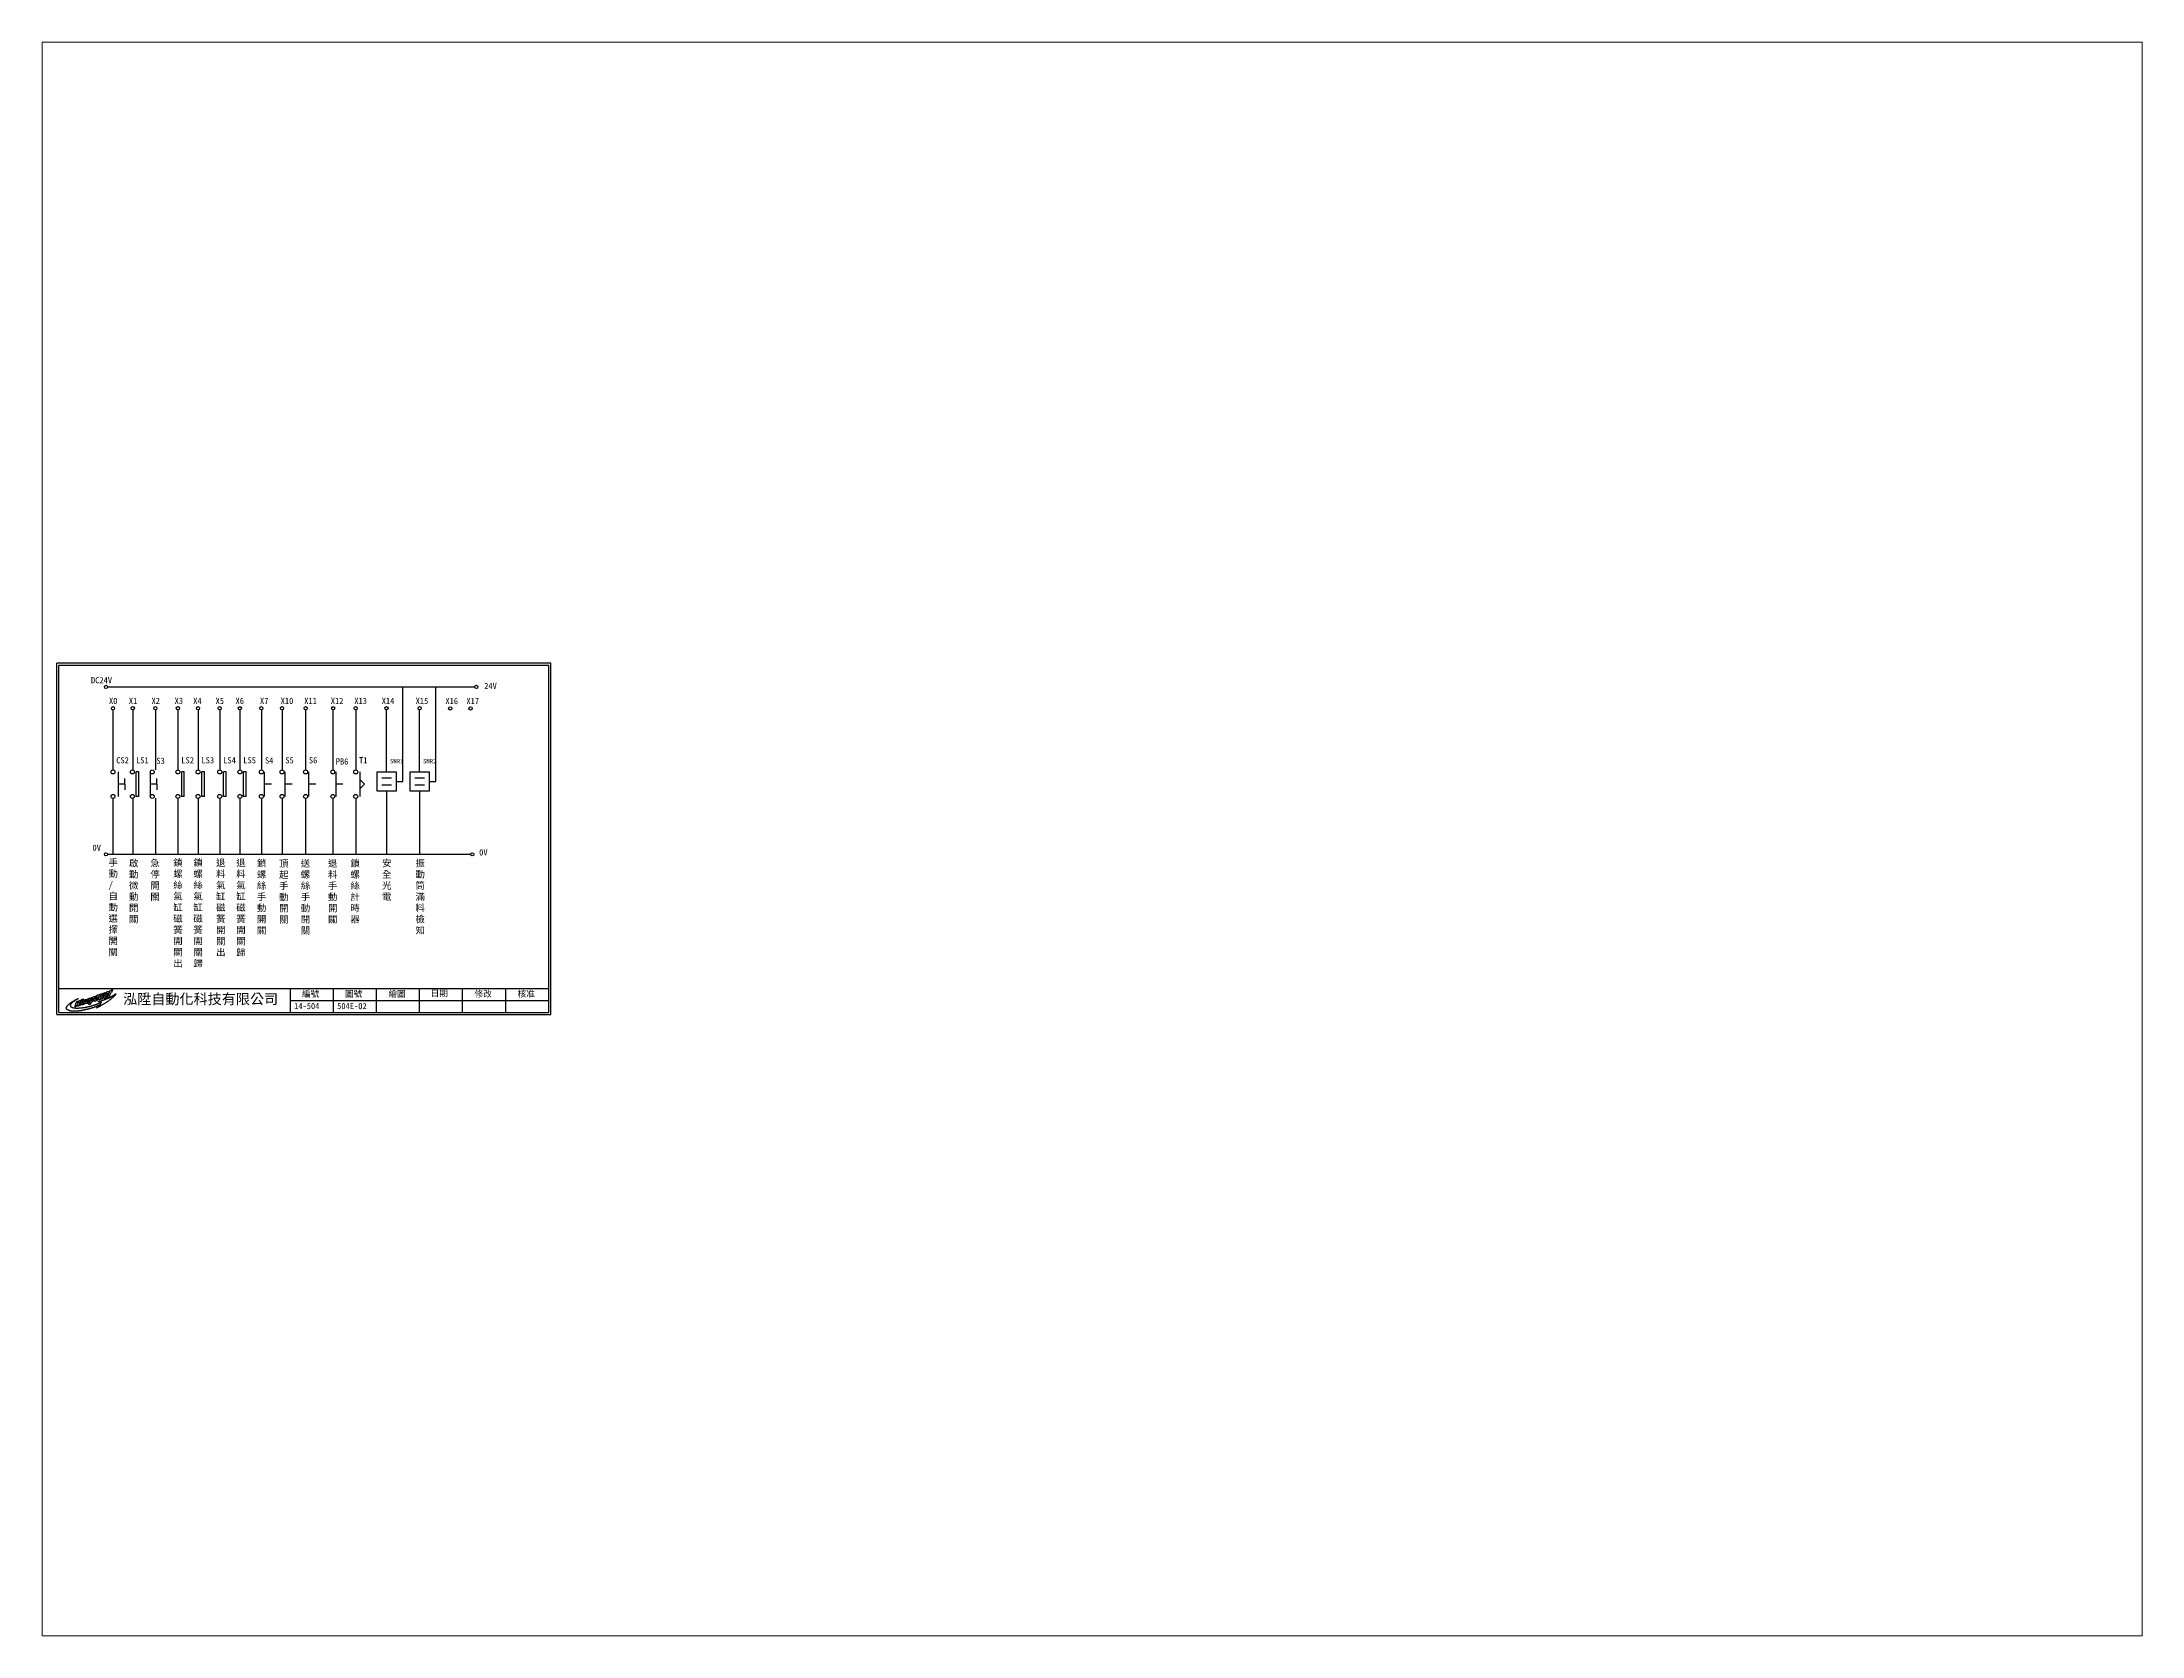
# Paper-space layout '配置1' of a CAD drawing. Extents: x 26 to 231, y 20 to 176.
# The model-space entities are those that its viewports show. They can reach past a viewport. Long polylines and large blocks are cut down to what shows.
import ezdxf

# ---------------------------------------------------------------- set-up
doc = ezdxf.new("R2010")
doc.units = 0
doc.layers.get('0').update_dxf_attribs({"linetype": 'CONTINUOUS'})
for name, color, linetype in [('圖框層', 7, 'CONTINUOUS'), ('標尺寸層', 3, 'CONTINUOUS'), ('輪廓線層', 7, 'CONTINUOUS')]:
    doc.layers.add(name, color=color, linetype=linetype)
doc.styles.add('CNS', font='romanc.shx', dxfattribs={"bigfont": 'chineset.shx'})
doc.styles.add('STSL', font='KAIU.TTF')

psp = doc.layouts.new('配置1')

msp = doc.modelspace()

# ---------------------------------------------------------------- texts
at = {"layer": '圖框層', "color": 4, "style": 'STSL'}
for s, height, p in [('DC24V', 3.6, (29.9, 195.4)), ('24V', 3.6, (258.3, 192.1)), ('X0', 3.6, (40.4, 183.4)), ('X1', 3.6, (51.9, 183.4)), ('X2', 3.6, (65.1, 183.4)), ('X3', 3.6, (78.5, 183.4)), ('X4', 3.6, (89.3, 183.4)), ('X5', 3.6, (102.3, 183.4)), ('X6', 3.6, (113.9, 183.4)), ('X7', 3.6, (128.1, 183.4)), ('X10', 3.6, (140.1, 183.4)), ('X11', 3.6, (153.8, 183.4)), ('X12', 3.6, (169.2, 183.4)), ('X13', 3.6, (182.9, 183.4)), ('X14', 3.6, (198.8, 183.4)), ('X15', 3.6, (218.5, 183.4)), ('X16', 3.6, (235.8, 183.3)), ('X17', 3.6, (248, 183.3)), ('CS2', 3.6, (44.6, 148.9)), ('LS1', 3.6, (56.1, 148.9)), ('S3', 3.6, (67.9, 148.6)), ('LS2', 3.6, (82.4, 148.9)), ('LS3', 3.6, (94.1, 148.9)), ('LS4', 3.6, (106.7, 148.9)), ('LS5', 3.6, (118.4, 148.9)), ('S4', 3.6, (131, 148.8)), ('S5', 3.6, (142.8, 148.9)), ('S6', 3.6, (156.5, 148.9)), ('PB6', 3.6, (172.1, 148.2)), ('T1', 3.6, (185.6, 148.9)), ('SNR1', 2.5, (203.6, 148.9)), ('SNR2', 2.5, (222.8, 148.9)), ('0V', 3.6, (30.8, 98.1)), ('0V', 3.6, (255.4, 95.4)), ('泓陞自動化科技有限公司', 6, (48.6, 9.1)), ('編號', 3.6, (152.5, 13.3)), ('圖號', 3.6, (177.5, 13.3)), ('繪圖', 3.6, (202.7, 13.3)), ('日期', 3.6, (227.2, 13.6)), ('修改', 3.6, (252.7, 13.3)), ('核准', 3.6, (277.7, 13.3)), ('14-504', 3.6, (147.9, 6.2)), ('504E-02', 3.6, (172.9, 6.2))]:
    msp.add_text(s, height=height, dxfattribs=at).set_placement(p)
at = {"layer": '標尺寸層', "color": 7, "char_height": 3.9, "attachment_point": 1, "style": 'CNS'}
for s, insert, width in [('{\\fDFKai-SB|b0|i0|c136|p65;手動\\P/\\P自動選擇開關}', (40.1, 93.3), 4.961), ('{\\fDFKai-SB|b0|i0|c136|p65;啟動微動開關}', (52, 92.9), 1.839), ('{\\fDFKai-SB|b0|i0|c136|p65;急停開關}', (64.4, 92.9), 4.961), ('{\\fDFKai-SB|b0|i0|c136|p65;鎖螺絲氣缸磁簧開關出}', (77.7, 93.2), 4.91), ('{\\fDFKai-SB|b0|i0|c136|p65;鎖螺絲氣缸磁簧開關歸}', (89.4, 93.2), 4.91), ('{\\fDFKai-SB|b0|i0|c136|p65;鎖螺絲手動\\P開關}', (126.3, 92.9), 4.961), ('{\\fDFKai-SB|b0|i0|c136|p65;頂起\\P手動\\P開關}', (139.2, 92.7), 4.961), ('{\\fDFKai-SB|b0|i0|c136|p65;送螺絲手動\\P開關}', (151.8, 92.8), 1.909), ('{\\fDFKai-SB|b0|i0|c136|p65;退料手動\\P開關}', (167.6, 92.8), 0.625), ('{\\fDFKai-SB|b0|i0|c136|p65;鎖螺絲計時器}', (180.6, 92.8), 2.406), ('{\\fDFKai-SB|b0|i0|c136|p65;安全光電}', (199, 92.9), 0.467), ('{\\fDFKai-SB|b0|i0|c136|p65;振動筒滿料檢知}', (218.4, 92.9), 4.129)]:
    msp.add_mtext(s, dxfattribs=dict(at, insert=insert, width=width))
at = {"layer": '標尺寸層', "color": 0, "char_height": 3.9, "attachment_point": 1, "style": 'CNS'}
for s, insert, width in [('{\\fDFKai-SB|b0|i0|c136|p65;退料氣缸磁簧開關出}', (102.6, 93.1), 6.295), ('{\\fDFKai-SB|b0|i0|c136|p65;退料氣缸磁簧開關歸}', (114.3, 93.1), 1.351)]:
    msp.add_mtext(s, dxfattribs=dict(at, insert=insert, width=width))

# ---------------------------------------------------------------- linework, layer by layer
for p, q in [((211, 138.4), (211, 193.3)), ((230.2, 138.4), (230.2, 193.3)), ((201.6, 144), (201.6, 180)), ((220.8, 144), (220.8, 180)), ((49.6, 136.8), (49.6, 140.1)), ((49.6, 136.8), (49.6, 133.5)), ((57.7, 143.9), (56.2, 143.9)), ((68.2, 136.8), (68.2, 140.1)), ((68.2, 136.8), (68.2, 133.5)), ((84.1, 143.9), (82.6, 143.9)), ((95.8, 143.9), (94.3, 143.9)), ((108.4, 143.9), (106.9, 143.9)), ((120.1, 143.9), (118.6, 143.9)), ((207.1, 138.4), (211, 138.4)), ((226.4, 138.4), (230.2, 138.4)), ((57.7, 129.7), (56.2, 129.7)), ((84.1, 129.7), (82.6, 129.7)), ((95.8, 129.7), (94.3, 129.7)), ((108.4, 129.7), (106.9, 129.7)), ((120.1, 129.7), (118.6, 129.7)), ((201.6, 132.8), (201.6, 96)), ((220.8, 132.8), (220.8, 96))]:
    msp.add_line(p, q)
for points in [[(196.1, 144), (207.1, 144), (207.1, 132.8), (196.1, 132.8)], [(215.3, 144), (226.4, 144), (226.4, 132.8), (215.3, 132.8)]]:
    msp.add_lwpolyline(points, close=True)
at = {"layer": '圖框層', "color": 7}
for p, q in [((297, 207), (10, 207)), ((10, 3), (10, 207)), ((295.8, 205.7), (11.2, 205.7)), ((11.2, 4.2), (11.2, 205.7)), ((295.8, 4.2), (295.8, 205.7)), ((297, 3), (297, 207)), ((11.2, 18.2), (295.8, 18.2)), ((145.8, 4.2), (145.8, 18.2)), ((170.8, 4.2), (170.8, 18.2)), ((195.8, 4.2), (195.8, 18.2)), ((220.8, 4.2), (220.8, 18.2)), ((245.8, 4.2), (245.8, 18.2)), ((270.8, 4.2), (270.8, 18.2)), ((10, 3), (297, 3)), ((11.2, 4.2), (295.8, 4.2)), ((145.8, 11.2), (295.8, 11.2))]:
    msp.add_line(p, q, dxfattribs=at)
at = {"layer": '標尺寸層', "color": 7}
for p, q in [((39.5, 193.3), (252.9, 193.3)), ((42.7, 180), (42.7, 145.1)), ((54.2, 180), (54.2, 145.1)), ((67.3, 180), (67.3, 145.1)), ((80.4, 180), (80.4, 145.1)), ((92.1, 180), (92.1, 145.1)), ((104.7, 180), (104.7, 145.1)), ((116.4, 180), (116.4, 145.1)), ((128.9, 180), (128.9, 145.1)), ((140.9, 180), (140.9, 145.1)), ((140.9, 180), (140.9, 145.1)), ((154.6, 180), (154.6, 145.1)), ((154.6, 180), (154.6, 145.1)), ((170.4, 180), (170.4, 145.1)), ((170.4, 180), (170.4, 145.1)), ((183.7, 180), (183.7, 145.1)), ((183.7, 180), (183.7, 145.1)), ((45.7, 143.9), (45.7, 129.7)), ((49.6, 136.8), (45.7, 136.8)), ((56.2, 129.7), (56.2, 143.9)), ((57.7, 129.7), (57.7, 143.9)), ((64.3, 143.9), (64.3, 129.7)), ((68.2, 136.8), (64.3, 136.8)), ((82.6, 129.7), (82.6, 143.9)), ((84.1, 129.7), (84.1, 143.9)), ((94.3, 129.7), (94.3, 143.9)), ((95.8, 129.7), (95.8, 143.9)), ((106.9, 129.7), (106.9, 143.9)), ((108.4, 129.7), (108.4, 143.9)), ((118.6, 129.7), (118.6, 143.9)), ((120.1, 129.7), (120.1, 143.9)), ((130.7, 129.7), (130.7, 143.9)), ((134.8, 136.8), (130.7, 136.8)), ((142.7, 129.7), (142.7, 143.9)), ((146.8, 136.8), (142.7, 136.8)), ((156.5, 129.7), (156.5, 143.9)), ((160.5, 136.8), (156.5, 136.8)), ((172.3, 129.7), (172.3, 143.9)), ((176.3, 136.8), (172.3, 136.8)), ((186.3, 129.7), (186.3, 143.9)), ((198.9, 140.4), (204.4, 140.4)), ((198.9, 136.4), (204.4, 136.4)), ((218.1, 140.4), (223.7, 140.4)), ((218.1, 136.4), (223.7, 136.4)), ((42.7, 128.6), (42.7, 96.1)), ((54.2, 128.6), (54.2, 96.1)), ((67.3, 128.6), (67.3, 96.1)), ((80.4, 128.6), (80.4, 96.1)), ((92.1, 128.6), (92.1, 96.1)), ((104.7, 128.6), (104.7, 96.1)), ((116.4, 128.6), (116.4, 96.1)), ((128.9, 128.6), (128.9, 96.1)), ((140.9, 128.6), (140.9, 96.1)), ((154.6, 128.6), (154.6, 96.1)), ((170.4, 128.5), (170.4, 96)), ((183.7, 128.6), (183.7, 96.1)), ((39.7, 96.1), (250.5, 96.1))]:
    msp.add_line(p, q, dxfattribs=at)
at = {"layer": '標尺寸層'}
for q in [(186.3, 139.4), (186.3, 134.3)]:
    msp.add_line((188.8, 136.8), q, dxfattribs=at)
at = {"layer": '標尺寸層', "color": 7}
for centre, radius in [((38.6, 193.3), 0.92), ((253.8, 193.3), 0.92), ((42.7, 180.9), 0.92), ((54.2, 180.9), 0.92), ((67.3, 180.9), 0.92), ((67.3, 180.9), 0.92), ((80.4, 180.9), 0.92), ((92.1, 180.9), 0.92), ((104.7, 180.9), 0.92), ((116.4, 180.9), 0.92), ((128.9, 180.9), 0.92), ((140.9, 180.9), 0.92), ((154.6, 180.9), 0.92), ((170.6, 180.9), 0.92), ((183.7, 180.9), 0.92), ((201.6, 180.9), 0.92), ((220.8, 180.9), 0.92), ((238.6, 180.8), 0.92), ((250.4, 180.8), 0.92), ((42.7, 143.9), 1.15), ((54, 143.9), 1.15), ((65.5, 143.9), 1.15), ((80.4, 143.9), 1.15), ((92.1, 143.9), 1.15), ((104.7, 143.9), 1.15), ((116.4, 143.9), 1.15), ((128.9, 143.9), 1.15), ((140.9, 143.9), 1.15), ((154.6, 143.9), 1.15), ((170.4, 143.9), 1.15), ((183.7, 143.9), 1.15), ((42.7, 129.7), 1.15), ((54, 129.7), 1.15), ((65.5, 129.7), 1.15), ((80.4, 129.7), 1.15), ((92.1, 129.7), 1.15), ((104.7, 129.7), 1.15), ((116.4, 129.7), 1.15), ((128.9, 129.7), 1.15), ((140.9, 129.7), 1.15), ((154.6, 129.7), 1.15), ((170.4, 129.7), 1.15), ((183.7, 129.7), 1.15), ((38.6, 96.1), 0.92), ((251.4, 96.1), 0.92)]:
    msp.add_circle(centre, radius, dxfattribs=at)
at = {"layer": '輪廓線層', "color": 1}
msp.add_lwpolyline([(34.6, 8.4), (34.3, 8.3), (34, 8.2), (33.7, 8.1), (33.4, 7.9), (33.1, 7.8), (32.8, 7.7), (32.5, 7.5), (32.2, 7.4), (32, 7.3), (31.7, 7.2), (31.5, 7.2), (31.3, 7.1), (31.1, 7), (30.9, 6.9), (30.6, 6.9), (30.4, 6.8), (30.2, 6.7), (29.9, 6.6), (29.6, 6.6), (29.3, 6.5), (29, 6.4), (28.7, 6.3), (28.4, 6.2), (28.2, 6.2), (27.9, 6.1), (27.7, 6), (27.4, 6), (27.2, 5.9), (27, 5.9), (26.8, 5.8), (26.6, 5.8), (26.4, 5.7), (26.2, 5.7), (26, 5.6), (25.9, 5.6), (25.7, 5.6), (25.5, 5.5), (25.3, 5.5), (25.1, 5.5), (24.9, 5.4), (24.8, 5.4), (24.6, 5.4), (24.4, 5.3), (24.2, 5.3), (24, 5.3), (23.9, 5.3), (23.7, 5.2), (23.5, 5.2), (23.4, 5.2), (23.2, 5.2), (23, 5.2), (22.9, 5.2), (22.7, 5.1), (22.6, 5.1), (22.4, 5.1), (22.2, 5.1), (22.1, 5.1), (21.9, 5.1), (21.7, 5.1), (21.6, 5.1), (21.4, 5), (21.2, 5), (21, 5), (20.9, 5), (20.7, 5), (20.5, 5), (20.4, 5), (20.3, 5), (20.1, 5), (20, 5), (19.8, 5), (19.7, 5), (19.6, 5), (19.5, 5), (19.4, 5), (19.2, 5.1), (19.1, 5.1), (19, 5.1), (18.9, 5.1), (18.8, 5.1), (18.7, 5.1), (18.5, 5.1), (18.4, 5.1), (18.3, 5.2), (18.1, 5.2), (18, 5.2), (17.9, 5.2), (17.7, 5.2), (17.6, 5.3), (17.5, 5.3), (17.3, 5.3), (17.2, 5.4), (17.1, 5.4), (16.9, 5.5), (16.8, 5.5), (16.7, 5.6), (16.6, 5.6), (16.5, 5.7), (16.4, 5.7), (16.3, 5.7), (16.2, 5.8), (16.2, 5.8), (16.1, 5.9), (16, 5.9), (16, 6), (15.9, 6), (15.9, 6.1), (15.9, 6.1), (15.8, 6.1), (15.8, 6.2), (15.8, 6.2), (15.8, 6.2), (15.8, 6.3), (15.7, 6.3), (15.7, 6.3), (15.7, 6.4), (15.7, 6.4), (15.7, 6.4), (15.7, 6.5), (15.7, 6.5), (15.7, 6.5), (15.7, 6.6), (15.7, 6.6), (15.7, 6.6), (15.7, 6.7), (15.7, 6.7), (15.6, 6.7), (15.6, 6.8), (15.6, 6.8), (15.6, 6.9), (15.6, 6.9), (15.6, 6.9), (15.6, 7), (15.6, 7), (15.6, 7), (15.6, 7.1), (15.6, 7.1), (15.6, 7.2), (15.6, 7.2), (15.6, 7.2), (15.7, 7.3), (15.7, 7.3), (15.7, 7.4), (15.7, 7.4), (15.8, 7.5), (15.8, 7.5), (15.8, 7.6), (15.9, 7.7), (15.9, 7.8), (16, 7.8), (16, 7.9), (16.1, 8), (16.2, 8.1), (16.2, 8.2), (16.3, 8.3), (16.4, 8.4), (16.5, 8.5), (16.6, 8.6), (16.7, 8.7), (16.8, 8.8), (16.9, 8.9), (17, 9), (17.1, 9.1), (17.3, 9.2), (17.4, 9.3), (17.5, 9.4), (17.7, 9.5), (17.8, 9.6), (17.9, 9.7), (18.1, 9.8), (18.2, 9.9), (18.3, 10), (18.5, 10.1), (18.6, 10.2), (18.7, 10.3), (18.8, 10.4), (19, 10.4), (19.1, 10.5), (19.2, 10.6), (19.3, 10.7), (19.4, 10.7), (19.5, 10.8), (19.6, 10.8), (19.8, 10.9), (19.9, 11), (20, 11), (20.1, 11.1), (20.2, 11.1), (20.3, 11.2), (20.4, 11.3), (20.6, 11.4), (20.8, 11.5), (20.9, 11.6), (21.1, 11.7), (21.3, 11.8), (21.6, 11.9), (21.8, 12), (21.9, 12.1), (22.1, 12.2), (22.3, 12.2), (22.4, 12.3), (22.5, 12.3), (22.6, 12.4), (22.6, 12.4), (22.7, 12.4), (22.7, 12.4), (22.7, 12.4), (22.6, 12.3), (22.6, 12.3), (22.6, 12.3), (22.5, 12.2), (22.4, 12.2), (22.4, 12.2), (22.3, 12.1), (22.2, 12.1), (22.1, 12), (22, 11.9), (21.9, 11.9), (21.7, 11.8), (21.6, 11.8), (21.5, 11.7), (21.4, 11.6), (21.3, 11.5), (21.1, 11.5), (21, 11.4), (20.9, 11.3), (20.7, 11.2), (20.6, 11.2), (20.5, 11.1), (20.3, 11), (20.2, 10.9), (20.1, 10.8), (20, 10.7), (19.9, 10.7), (19.7, 10.6), (19.6, 10.5), (19.5, 10.4), (19.4, 10.3), (19.3, 10.3), (19.2, 10.2), (19.1, 10.1), (19, 10), (18.9, 9.9), (18.8, 9.8), (18.7, 9.7), (18.6, 9.6), (18.6, 9.6), (18.5, 9.5), (18.4, 9.4), (18.4, 9.3), (18.3, 9.3), (18.2, 9.2), (18.2, 9.1), (18.2, 9.1), (18.1, 9), (18.1, 8.9), (18.1, 8.9), (18, 8.8), (18, 8.8), (18, 8.7), (18, 8.6), (18, 8.6), (18, 8.5), (18, 8.5), (17.9, 8.4), (17.9, 8.4), (17.9, 8.3), (17.9, 8.3), (17.9, 8.2), (18, 8.2), (18, 8.2), (18, 8.1), (18, 8.1), (18, 8), (18, 8), (18, 8), (18, 7.9), (18.1, 7.9), (18.1, 7.9), (18.1, 7.8), (18.1, 7.8), (18.2, 7.8), (18.2, 7.7), (18.2, 7.7), (18.2, 7.7), (18.3, 7.6), (18.3, 7.6), (18.4, 7.6), (18.4, 7.5), (18.4, 7.5), (18.5, 7.5), (18.5, 7.5), (18.6, 7.4), (18.7, 7.4), (18.7, 7.4), (18.8, 7.3), (18.8, 7.3), (18.9, 7.3), (19, 7.2), (19, 7.2), (19.1, 7.2), (19.2, 7.2), (19.3, 7.1), (19.3, 7.1), (19.4, 7.1), (19.5, 7.1), (19.6, 7), (19.6, 7), (19.7, 7), (19.8, 7), (19.9, 7), (20, 7), (20.1, 6.9), (20.2, 6.9), (20.3, 6.9), (20.4, 6.9), (20.5, 6.9), (20.6, 6.9), (20.8, 6.9), (20.9, 6.8), (21, 6.8), (21.2, 6.8), (21.3, 6.8), (21.5, 6.8), (21.6, 6.8), (21.8, 6.8), (21.9, 6.8), (22.1, 6.8), (22.3, 6.8), (22.5, 6.8), (22.7, 6.8), (22.8, 6.8), (23, 6.9), (23.2, 6.9), (23.4, 6.9), (23.6, 6.9), (23.8, 6.9), (24, 6.9), (24.1, 6.9), (24.3, 7), (24.5, 7), (24.7, 7), (24.8, 7), (25, 7), (25.1, 7.1), (25.3, 7.1), (25.5, 7.1), (25.7, 7.1), (25.9, 7.2), (26, 7.2), (26.3, 7.2), (26.5, 7.2), (26.7, 7.3), (27, 7.3), (27.2, 7.4), (27.5, 7.4), (27.8, 7.5), (28.1, 7.5), (28.3, 7.6), (28.6, 7.7), (28.9, 7.7), (29.2, 7.8), (29.5, 7.9), (29.7, 8), (30, 8), (30.3, 8.1), (30.5, 8.2), (30.7, 8.2), (31, 8.3), (31.2, 8.4), (31.4, 8.4), (31.6, 8.5), (31.8, 8.5), (31.9, 8.6), (32.1, 8.6), (32.2, 8.7), (32.4, 8.7), (32.5, 8.8), (32.6, 8.8), (32.7, 8.8), (32.8, 8.9), (32.9, 8.9), (33, 9), (33.1, 9), (33.3, 9.1), (33.4, 9.1), (33.6, 9.2), (33.8, 9.2), (33.9, 9.3), (34.1, 9.4), (34.3, 9.4), (34.4, 9.5), (34.6, 9.6), (34.7, 9.6), (34.8, 9.6), (35, 9.7), (35.1, 9.7), (35.2, 9.8), (35.3, 9.8), (35.4, 9.9), (35.5, 9.9), (35.6, 9.9), (35.7, 10), (35.8, 10), (35.9, 10.1), (36, 10.1), (36, 10.1), (36, 10.2), (36.1, 10.2), (36.1, 10.2), (36, 10.2), (36, 10.2), (35.9, 10.2), (35.9, 10.3), (35.8, 10.3), (35.7, 10.3), (35.6, 10.3), (35.6, 10.3), (35.5, 10.3), (35.4, 10.3), (35.3, 10.3), (35.2, 10.3), (35.1, 10.3), (35, 10.4), (35, 10.4), (34.9, 10.4), (34.8, 10.4), (34.7, 10.4), (34.6, 10.4), (34.5, 10.4), (34.4, 10.4), (34.3, 10.4), (34.3, 10.4), (34.2, 10.5), (34.2, 10.5), (34.1, 10.5), (34.1, 10.5), (34.1, 10.5), (34, 10.5), (34, 10.5), (34.1, 10.5), (34.1, 10.6), (34.1, 10.6), (34.2, 10.6), (34.2, 10.6), (34.3, 10.6), (34.4, 10.7), (34.5, 10.7), (34.6, 10.7), (34.8, 10.8), (34.9, 10.8), (35.1, 10.8), (35.2, 10.9), (35.4, 10.9), (35.5, 11), (35.7, 11), (35.9, 11.1), (36.1, 11.1), (36.3, 11.2), (36.4, 11.2), (36.6, 11.3), (36.8, 11.4), (37, 11.4), (37.2, 11.5), (37.4, 11.5), (37.6, 11.6), (37.7, 11.7), (37.9, 11.7), (38.1, 11.8), (38.3, 11.9), (38.6, 12), (38.8, 12), (39, 12.1), (39.3, 12.3), (39.5, 12.4), (39.8, 12.5), (40.1, 12.6), (40.3, 12.7), (40.6, 12.8), (40.8, 12.9), (41, 13.1), (41.2, 13.2), (41.4, 13.3), (41.6, 13.4), (41.8, 13.5), (42, 13.6), (42.2, 13.7), (42.3, 13.8), (42.5, 13.9), (42.7, 14), (42.8, 14.1), (43, 14.2), (43.1, 14.3), (43.3, 14.4), (43.4, 14.5), (43.6, 14.6), (43.7, 14.7), (43.9, 14.8), (44, 14.9), (44.1, 15), (44.2, 15), (44.2, 15.1), (44.3, 15.1), (44.4, 15.1), (44.4, 15.1), (44.4, 15.1), (44.4, 15.1), (44.3, 15), (44.3, 14.9), (44.3, 14.9), (44.2, 14.8), (44.2, 14.7), (44.1, 14.6), (44.1, 14.6), (44, 14.5), (44, 14.4), (43.9, 14.4), (43.9, 14.3), (43.8, 14.2), (43.8, 14.2), (43.7, 14.1), (43.6, 14), (43.6, 13.9), (43.5, 13.9), (43.4, 13.8), (43.3, 13.7), (43.2, 13.6), (43.1, 13.5), (43, 13.4), (42.9, 13.3), (42.8, 13.2), (42.7, 13), (42.5, 12.9), (42.4, 12.8), (42.2, 12.7), (42.1, 12.5), (41.9, 12.4), (41.8, 12.2), (41.6, 12.1), (41.4, 12), (41.2, 11.8), (41.1, 11.7), (40.9, 11.5), (40.6, 11.3), (40.4, 11.2), (40.2, 11), (39.9, 10.9), (39.7, 10.7), (39.4, 10.5), (39.2, 10.3), (38.9, 10.2), (38.7, 10), (38.4, 9.8), (38.1, 9.7), (37.9, 9.5), (37.6, 9.3), (37.4, 9.2), (37.1, 9), (36.8, 8.9), (36.6, 8.7), (36.3, 8.6), (36, 8.4), (35.8, 8.3), (35.5, 8.1), (35.3, 8), (35, 7.8), (34.8, 7.7), (34.6, 7.6), (34.4, 7.5), (34.3, 7.4), (34.1, 7.3), (34, 7.3), (33.8, 7.2), (33.7, 7.1), (33.6, 7.1), (33.5, 7), (33.4, 7), (33.4, 7), (33.3, 6.9), (33.2, 6.9), (33.2, 6.9), (33.2, 6.9), (33.1, 6.9), (33.2, 6.9), (33.2, 6.9), (33.2, 7), (33.3, 7), (33.4, 7.1), (33.4, 7.2), (33.6, 7.2), (33.7, 7.3), (33.8, 7.4), (33.9, 7.5), (34.1, 7.7), (34.3, 7.8), (34.4, 7.9), (34.6, 8), (34.7, 8.1), (34.9, 8.3), (35.1, 8.4), (35.2, 8.5), (35.3, 8.6), (35.4, 8.7), (35.5, 8.7), (35.6, 8.8), (35.7, 8.9), (35.7, 8.9), (35.7, 8.9), (35.7, 8.9), (35.6, 8.9), (35.5, 8.8), (35.4, 8.8), (35.2, 8.7), (35, 8.6), (34.8, 8.5)], close=True, dxfattribs=at)
at = {"layer": '輪廓線層', "color": 116}
for points in [[(27.8, 10.4), (27.8, 10.3), (27.8, 10.3), (27.8, 10.3), (27.8, 10.3), (27.8, 10.3), (27.8, 10.3), (27.8, 10.3), (27.8, 10.2), (27.8, 10.2), (27.8, 10.2), (27.8, 10.2), (27.8, 10.2), (27.9, 10.2), (27.9, 10.2), (27.9, 10.2), (27.9, 10.2), (27.9, 10.2), (27.9, 10.2), (28, 10.2), (28, 10.2), (28, 10.2), (28, 10.2), (28, 10.2), (28.1, 10.2), (28.1, 10.3), (28.1, 10.3), (28.1, 10.3), (28.2, 10.3), (28.2, 10.3), (28.2, 10.3), (28.2, 10.3), (28.2, 10.3), (28.2, 10.4), (28.3, 10.4), (28.3, 10.4), (28.3, 10.4), (28.3, 10.4), (28.3, 10.4), (28.3, 10.5), (28.3, 10.5), (28.3, 10.5), (28.4, 10.5), (28.4, 10.5), (28.4, 10.5), (28.4, 10.5), (28.4, 10.5), (28.5, 10.5), (28.5, 10.5), (28.5, 10.6), (28.6, 10.6), (28.7, 10.6), (28.7, 10.6), (28.8, 10.6), (28.8, 10.6), (28.9, 10.6), (28.9, 10.6), (29, 10.6), (29, 10.6), (29, 10.6), (29, 10.6), (29, 10.6), (29, 10.6), (29, 10.5), (29, 10.5), (29, 10.5), (28.9, 10.5), (28.9, 10.4), (28.9, 10.4), (28.9, 10.4), (28.9, 10.4), (28.9, 10.3), (28.8, 10.3), (28.8, 10.3), (28.8, 10.3), (28.8, 10.2), (28.8, 10.2), (28.7, 10.2), (28.7, 10.2), (28.7, 10.1), (28.7, 10.1), (28.7, 10.1), (28.6, 10), (28.6, 10), (28.6, 10), (28.6, 10), (28.5, 9.9), (28.5, 9.9), (28.5, 9.9), (28.4, 9.8), (28.4, 9.8), (28.4, 9.8), (28.3, 9.8), (28.3, 9.7), (28.3, 9.7), (28.2, 9.7), (28.2, 9.7), (28.1, 9.6), (28.1, 9.6), (28.1, 9.6), (28, 9.6), (28, 9.5), (27.9, 9.5), (27.9, 9.5), (27.9, 9.5), (27.8, 9.4), (27.8, 9.4), (27.8, 9.4), (27.7, 9.4), (27.7, 9.4), (27.7, 9.4), (27.6, 9.4), (27.6, 9.4), (27.6, 9.4), (27.5, 9.4), (27.5, 9.4), (27.5, 9.4), (27.4, 9.4), (27.4, 9.4), (27.4, 9.4), (27.3, 9.4), (27.3, 9.4), (27.3, 9.4), (27.2, 9.4), (27.2, 9.4), (27.2, 9.4), (27.2, 9.4), (27.1, 9.4), (27.1, 9.5), (27.1, 9.5), (27.1, 9.5), (27.1, 9.5), (27, 9.5), (27, 9.6), (27, 9.6), (27, 9.6), (27, 9.6), (27, 9.7), (27, 9.7), (27, 9.7), (27, 9.7), (27, 9.8), (27, 9.8), (27, 9.8), (27, 9.9), (27, 9.9), (27, 10), (27, 10), (27, 10), (27, 10.1), (27, 10.1), (27, 10.2), (27, 10.2), (27, 10.3), (27, 10.3), (27, 10.3), (27, 10.4), (27, 10.4), (27.1, 10.5), (27.1, 10.5), (27.1, 10.6), (27.1, 10.6), (27.1, 10.6), (27.1, 10.7), (27.1, 10.7), (27.2, 10.8), (27.2, 10.8), (27.2, 10.9), (27.2, 10.9), (27.2, 10.9), (27.3, 11), (27.3, 11), (27.3, 11.1), (27.3, 11.1), (27.4, 11.2), (27.4, 11.2), (27.4, 11.3), (27.4, 11.3), (27.5, 11.4), (27.5, 11.4), (27.5, 11.5), (27.6, 11.5), (27.6, 11.6), (27.6, 11.6), (27.7, 11.7), (27.7, 11.7), (27.8, 11.8), (27.8, 11.8), (27.9, 11.9), (28, 12), (28, 12), (28.1, 12.1), (28.1, 12.2), (28.2, 12.2), (28.3, 12.3), (28.3, 12.3), (28.4, 12.3), (28.4, 12.4), (28.5, 12.4), (28.5, 12.4), (28.6, 12.4), (28.6, 12.5), (28.6, 12.5), (28.7, 12.5), (28.7, 12.5), (28.8, 12.5), (28.8, 12.5), (28.8, 12.6), (28.9, 12.6), (28.9, 12.6), (28.9, 12.6), (29, 12.6), (29, 12.6), (29, 12.6), (29.1, 12.6), (29.1, 12.6), (29.1, 12.6), (29.1, 12.6), (29.2, 12.6), (29.2, 12.6), (29.2, 12.6), (29.2, 12.5), (29.3, 12.5), (29.3, 12.5), (29.3, 12.5), (29.3, 12.5), (29.3, 12.5), (29.3, 12.5), (29.4, 12.5), (29.4, 12.5), (29.4, 12.5), (29.4, 12.4), (29.4, 12.4), (29.4, 12.4), (29.4, 12.4), (29.4, 12.3), (29.4, 12.3), (29.5, 12.3), (29.5, 12.3), (29.5, 12.2), (29.5, 12.2), (29.5, 12.2), (29.5, 12.1), (29.5, 12.1), (29.5, 12.1), (29.5, 12.1), (29.5, 12), (29.5, 12), (29.5, 11.9), (29.5, 11.9), (29.4, 11.9), (29.4, 11.8), (29.4, 11.8), (29.4, 11.7), (29.4, 11.7), (29.4, 11.7), (29.4, 11.6), (29.4, 11.6), (29.4, 11.5), (29.4, 11.5), (29.4, 11.5), (29.4, 11.4), (29.4, 11.4), (29.4, 11.3), (29.3, 11.3), (29.3, 11.3), (29.3, 11.2), (29.3, 11.2), (29.3, 11.2), (29.3, 11.1), (29.3, 11.1), (29.2, 11.1), (29.2, 11.1), (29.2, 11), (29.1, 11), (29.1, 11), (29, 11), (28.9, 10.9), (28.9, 10.9), (28.8, 10.9), (28.8, 10.9), (28.7, 10.9), (28.6, 10.8), (28.6, 10.8), (28.5, 10.8), (28.5, 10.8), (28.4, 10.8), (28.4, 10.7), (28.3, 10.7), (28.3, 10.7), (28.2, 10.7), (28.2, 10.7), (28.1, 10.7), (28.1, 10.7), (28, 10.6), (28, 10.6), (28, 10.6), (27.9, 10.6), (27.9, 10.6), (27.9, 10.6), (27.9, 10.6), (27.8, 10.6), (27.8, 10.6), (27.8, 10.5), (27.8, 10.5), (27.8, 10.5), (27.8, 10.5), (27.8, 10.5), (27.8, 10.4), (27.8, 10.4), (27.8, 10.4), (27.8, 10.4)], [(31.3, 11.1), (31.1, 10.8), (30.7, 10.4), (30.5, 10.2), (30.4, 10.2), (30.2, 10.1), (30.1, 10.2), (30, 10.2), (30, 10.3), (29.9, 10.4), (29.9, 10.2), (29.9, 10), (29.8, 9.8), (29.6, 9.4), (29.6, 9.1), (29.5, 9), (29.5, 8.9), (29.1, 8.8), (28.7, 8.7), (28.8, 9), (28.9, 9.4), (28.9, 9.6), (29.1, 10), (29.3, 10.5), (29.4, 10.9), (29.7, 11.6), (29.9, 12.3), (30.1, 12.9), (30.9, 13.2), (30.9, 13), (31, 13.2), (31.3, 13.4), (31.5, 13.6), (31.8, 13.6), (31.9, 13.5), (32, 13.4), (32, 13.2), (32, 12.9), (31.9, 12.7), (31.8, 12.4), (31.7, 12.1), (31.6, 11.9), (31.5, 11.5)], [(30.9, 12.5), (30.9, 12.5), (30.9, 12.5), (31, 12.4), (31, 12.4), (31, 12.4), (31, 12.4), (31, 12.4), (31, 12.4), (31, 12.4), (31, 12.4), (31, 12.4), (31, 12.4), (31, 12.3), (31, 12.3), (31, 12.3), (31, 12.3), (31, 12.3), (31, 12.2), (31, 12.2), (31, 12.2), (31, 12.2), (31, 12.2), (31, 12.1), (31, 12.1), (31, 12.1), (31, 12), (31, 12), (31, 12), (31, 12), (31, 11.9), (31, 11.9), (30.9, 11.9), (30.9, 11.8), (30.9, 11.8), (30.9, 11.8), (30.9, 11.7), (30.9, 11.7), (30.9, 11.7), (30.8, 11.6), (30.8, 11.6), (30.8, 11.6), (30.8, 11.5), (30.8, 11.5), (30.8, 11.5), (30.8, 11.5), (30.7, 11.4), (30.7, 11.4), (30.7, 11.4), (30.7, 11.4), (30.7, 11.3), (30.7, 11.3), (30.7, 11.3), (30.6, 11.3), (30.6, 11.3), (30.6, 11.2), (30.6, 11.2), (30.6, 11.2), (30.6, 11.2), (30.6, 11.2), (30.5, 11.2), (30.5, 11.2), (30.5, 11.1), (30.5, 11.1), (30.5, 11.1), (30.5, 11.1), (30.5, 11.1), (30.4, 11.1), (30.4, 11.1), (30.4, 11.1), (30.4, 11.1), (30.4, 11.1), (30.4, 11.1), (30.4, 11.1), (30.4, 11.1), (30.3, 11.1), (30.3, 11.1), (30.3, 11.1), (30.3, 11.1), (30.3, 11.2), (30.3, 11.2), (30.3, 11.2), (30.3, 11.2), (30.3, 11.2), (30.3, 11.2), (30.3, 11.3), (30.3, 11.3), (30.3, 11.3), (30.3, 11.3), (30.3, 11.4), (30.3, 11.4), (30.3, 11.4), (30.3, 11.4), (30.3, 11.5), (30.3, 11.5), (30.3, 11.5), (30.3, 11.5), (30.4, 11.6), (30.4, 11.6), (30.4, 11.6), (30.4, 11.7), (30.4, 11.7), (30.4, 11.7), (30.4, 11.7), (30.4, 11.8), (30.4, 11.8), (30.4, 11.8), (30.5, 11.9), (30.5, 11.9), (30.5, 11.9), (30.5, 11.9), (30.5, 12), (30.5, 12), (30.5, 12), (30.6, 12.1), (30.6, 12.1), (30.6, 12.1), (30.6, 12.2), (30.6, 12.2), (30.6, 12.2), (30.7, 12.2), (30.7, 12.3), (30.7, 12.3), (30.7, 12.3), (30.7, 12.3), (30.7, 12.3), (30.8, 12.4), (30.8, 12.4), (30.8, 12.4), (30.8, 12.4), (30.8, 12.4), (30.8, 12.4), (30.9, 12.4), (30.9, 12.4), (30.9, 12.4), (30.9, 12.5)], [(32.3, 10.7), (32.2, 10.7), (32.2, 10.7), (32.2, 10.7), (32.1, 10.7), (32.1, 10.8), (32.1, 10.8), (32.1, 10.8), (32, 10.8), (32, 10.8), (32, 10.8), (32, 10.8), (31.9, 10.9), (31.9, 10.9), (31.9, 10.9), (31.9, 10.9), (31.9, 10.9), (31.9, 11), (31.8, 11), (31.8, 11), (31.8, 11), (31.8, 11.1), (31.8, 11.1), (31.8, 11.1), (31.8, 11.2), (31.8, 11.2), (31.8, 11.2), (31.8, 11.2), (31.8, 11.3), (31.8, 11.3), (31.8, 11.3), (31.8, 11.4), (31.8, 11.4), (31.8, 11.5), (31.8, 11.5), (31.8, 11.5), (31.8, 11.6), (31.8, 11.6), (31.8, 11.7), (31.8, 11.7), (31.8, 11.7), (31.9, 11.8), (31.9, 11.8), (31.9, 11.9), (31.9, 11.9), (31.9, 11.9), (31.9, 12), (31.9, 12), (31.9, 12.1), (31.9, 12.1), (32, 12.1), (32, 12.2), (32, 12.2), (32, 12.2), (32, 12.3), (32, 12.3), (32.1, 12.4), (32.1, 12.4), (32.1, 12.5), (32.1, 12.5), (32.1, 12.6), (32.2, 12.6), (32.2, 12.7), (32.2, 12.8), (32.3, 12.8), (32.3, 12.9), (32.3, 13), (32.4, 13.1), (32.4, 13.1), (32.5, 13.2), (32.5, 13.3), (32.6, 13.4), (32.6, 13.4), (32.7, 13.5), (32.7, 13.6), (32.7, 13.6), (32.8, 13.7), (32.8, 13.7), (32.9, 13.8), (32.9, 13.8), (33, 13.9), (33, 13.9), (33.1, 14), (33.1, 14), (33.1, 14), (33.2, 14), (33.2, 14.1), (33.3, 14.1), (33.3, 14.1), (33.3, 14.2), (33.4, 14.2), (33.4, 14.2), (33.5, 14.2), (33.5, 14.2), (33.5, 14.3), (33.6, 14.3), (33.6, 14.3), (33.6, 14.3), (33.7, 14.3), (33.7, 14.3), (33.7, 14.3), (33.7, 14.4), (33.8, 14.4), (33.8, 14.4), (33.8, 14.4), (33.8, 14.4), (33.9, 14.4), (33.9, 14.4), (33.9, 14.4), (33.9, 14.4), (34, 14.4), (34, 14.4), (34, 14.4), (34.1, 14.4), (34.1, 14.4), (34.1, 14.4), (34.1, 14.4), (34.2, 14.4), (34.2, 14.4), (34.2, 14.4), (34.2, 14.4), (34.2, 14.3), (34.3, 14.3), (34.3, 14.3), (34.3, 14.3), (34.3, 14.2), (34.3, 14.2), (34.4, 14.2), (34.4, 14.1), (34.4, 14.1), (34.4, 14.1), (34.4, 14), (34.4, 14), (34.4, 13.9), (34.4, 13.9), (34.4, 13.8), (34.4, 13.7), (34.4, 13.7), (34.4, 13.6), (34.4, 13.6), (34.4, 13.5), (34.4, 13.4), (34.4, 13.4), (34.3, 13.3), (34.3, 13.3), (34.3, 13.2), (34.3, 13.1), (34.3, 13.1), (34.2, 13), (34.2, 13), (34.2, 12.9), (34.2, 12.9), (34.1, 12.8), (34.1, 12.8), (34.1, 12.7), (34.1, 12.7), (34, 12.6), (34, 12.6), (34, 12.5), (34, 12.4), (33.9, 12.4), (33.9, 12.3), (33.9, 12.2), (33.9, 12.2), (33.8, 12.1), (33.8, 12), (33.7, 12), (33.7, 11.9), (33.7, 11.8), (33.6, 11.7), (33.6, 11.7), (33.5, 11.6), (33.5, 11.5), (33.4, 11.5), (33.4, 11.4), (33.3, 11.3), (33.2, 11.3), (33.2, 11.2), (33.1, 11.2), (33.1, 11.1), (33, 11.1), (33, 11.1), (32.9, 11), (32.9, 11), (32.8, 11), (32.8, 10.9), (32.8, 10.9), (32.7, 10.9), (32.7, 10.9), (32.6, 10.8), (32.6, 10.8), (32.6, 10.8), (32.5, 10.8), (32.5, 10.8), (32.5, 10.8), (32.4, 10.8), (32.4, 10.7), (32.4, 10.7), (32.3, 10.7), (32.3, 10.7)], [(33, 12.8), (33, 12.8), (33, 12.9), (33, 12.9), (33, 12.9), (33.1, 13), (33.1, 13), (33.1, 13.1), (33.1, 13.1), (33.1, 13.1), (33.2, 13.2), (33.2, 13.2), (33.2, 13.2), (33.2, 13.2), (33.3, 13.3), (33.3, 13.3), (33.3, 13.3), (33.3, 13.3), (33.4, 13.3), (33.4, 13.3), (33.4, 13.3), (33.4, 13.3), (33.4, 13.3), (33.5, 13.3), (33.5, 13.3), (33.5, 13.3), (33.5, 13.3), (33.5, 13.3), (33.5, 13.3), (33.5, 13.3), (33.5, 13.2), (33.5, 13.2), (33.5, 13.2), (33.5, 13.2), (33.5, 13.2), (33.5, 13.1), (33.5, 13.1), (33.5, 13.1), (33.5, 13.1), (33.5, 13), (33.5, 13), (33.5, 13), (33.5, 12.9), (33.5, 12.9), (33.5, 12.9), (33.5, 12.8), (33.4, 12.8), (33.4, 12.8), (33.4, 12.7), (33.4, 12.7), (33.4, 12.7), (33.4, 12.6), (33.4, 12.6), (33.4, 12.6), (33.4, 12.5), (33.4, 12.5), (33.3, 12.5), (33.3, 12.5), (33.3, 12.4), (33.3, 12.4), (33.3, 12.4), (33.3, 12.3), (33.3, 12.3), (33.2, 12.3), (33.2, 12.2), (33.2, 12.2), (33.2, 12.2), (33.2, 12.2), (33.2, 12.1), (33.2, 12.1), (33.1, 12.1), (33.1, 12.1), (33.1, 12), (33.1, 12), (33.1, 12), (33.1, 12), (33.1, 12), (33, 11.9), (33, 11.9), (33, 11.9), (33, 11.9), (33, 11.9), (33, 11.9), (33, 11.8), (32.9, 11.8), (32.9, 11.8), (32.9, 11.8), (32.9, 11.8), (32.9, 11.8), (32.9, 11.8), (32.8, 11.8), (32.8, 11.8), (32.8, 11.8), (32.8, 11.8), (32.8, 11.8), (32.8, 11.8), (32.7, 11.8), (32.7, 11.8), (32.7, 11.8), (32.7, 11.8), (32.7, 11.8), (32.7, 11.8), (32.7, 11.8), (32.7, 11.8), (32.7, 11.9), (32.7, 11.9), (32.7, 11.9), (32.7, 11.9), (32.7, 11.9), (32.7, 12), (32.7, 12), (32.7, 12), (32.7, 12), (32.7, 12.1), (32.7, 12.1), (32.7, 12.1), (32.7, 12.2), (32.7, 12.2), (32.7, 12.2), (32.8, 12.3), (32.8, 12.3), (32.8, 12.3), (32.8, 12.4), (32.8, 12.4), (32.8, 12.4), (32.8, 12.4), (32.8, 12.5), (32.8, 12.5), (32.8, 12.5), (32.8, 12.6), (32.8, 12.6), (32.9, 12.6), (32.9, 12.7), (32.9, 12.7), (32.9, 12.7), (32.9, 12.8)], [(35.1, 11.6), (34.3, 11.4), (34.9, 14.7), (35.7, 15), (35.3, 13.1), (36.3, 15.2), (37, 15.4), (36.5, 13.4), (37.4, 15.6), (38.2, 15.9), (36.4, 12), (35.6, 11.8), (36, 13.7)], [(39.9, 14.7), (39.9, 14.7), (39.9, 14.6), (39.9, 14.6), (39.9, 14.6), (39.9, 14.5), (39.9, 14.5), (39.9, 14.5), (39.8, 14.4), (39.8, 14.4), (39.8, 14.4), (39.8, 14.4), (39.8, 14.4), (39.8, 14.3), (39.8, 14.3), (39.7, 14.3), (39.7, 14.3), (39.7, 14.3), (39.7, 14.3), (39.6, 14.3), (39.6, 14.3), (39.6, 14.3), (39.5, 14.3), (39.5, 14.2), (39.4, 14.2), (39.4, 14.2), (39.3, 14.2), (39.2, 14.2), (39.2, 14.2), (39.1, 14.1), (39, 14.1), (39, 14.1), (38.9, 14.1), (38.8, 14.1), (38.8, 14.1), (38.7, 14), (38.7, 14), (38.7, 14), (38.6, 14), (38.6, 14), (38.6, 14), (38.5, 14), (38.5, 14), (38.5, 14), (38.5, 13.9), (38.5, 13.9), (38.4, 13.9), (38.4, 13.9), (38.4, 13.9), (38.4, 13.9), (38.4, 13.8), (38.4, 13.8), (38.4, 13.8), (38.4, 13.8), (38.4, 13.8), (38.4, 13.7), (38.4, 13.7), (38.4, 13.7), (38.4, 13.7), (38.4, 13.6), (38.4, 13.6), (38.4, 13.6), (38.4, 13.6), (38.4, 13.6), (38.4, 13.5), (38.4, 13.5), (38.4, 13.5), (38.4, 13.5), (38.4, 13.5), (38.4, 13.5), (38.4, 13.5), (38.4, 13.5), (38.4, 13.5), (38.4, 13.5), (38.5, 13.4), (38.5, 13.4), (38.5, 13.4), (38.5, 13.4), (38.5, 13.5), (38.6, 13.5), (38.6, 13.5), (38.6, 13.5), (38.6, 13.5), (38.6, 13.5), (38.7, 13.5), (38.7, 13.5), (38.7, 13.5), (38.7, 13.5), (38.7, 13.6), (38.7, 13.6), (38.8, 13.6), (38.8, 13.6), (38.8, 13.6), (38.8, 13.6), (38.8, 13.7), (38.9, 13.7), (38.9, 13.7), (38.9, 13.7), (38.9, 13.7), (38.9, 13.8), (38.9, 13.8), (38.9, 13.8), (39, 13.8), (39, 13.8), (39, 13.8), (39.1, 13.9), (39.2, 13.9), (39.2, 13.9), (39.3, 13.9), (39.3, 13.9), (39.4, 13.9), (39.4, 13.8), (39.4, 13.8), (39.4, 13.7), (39.4, 13.7), (39.4, 13.6), (39.3, 13.5), (39.3, 13.4), (39.2, 13.3), (39.2, 13.2), (39.1, 13.1), (39, 13), (39, 13), (38.9, 12.9), (38.9, 12.8), (38.8, 12.8), (38.8, 12.7), (38.7, 12.7), (38.7, 12.7), (38.6, 12.6), (38.6, 12.6), (38.5, 12.6), (38.5, 12.6), (38.5, 12.5), (38.4, 12.5), (38.4, 12.5), (38.4, 12.5), (38.3, 12.5), (38.3, 12.4), (38.3, 12.4), (38.3, 12.4), (38.2, 12.4), (38.2, 12.4), (38.2, 12.4), (38.2, 12.4), (38.1, 12.4), (38.1, 12.4), (38.1, 12.4), (38.1, 12.4), (38, 12.4), (38, 12.3), (38, 12.3), (38, 12.3), (37.9, 12.3), (37.9, 12.4), (37.9, 12.4), (37.8, 12.4), (37.8, 12.4), (37.8, 12.4), (37.8, 12.4), (37.7, 12.4), (37.7, 12.4), (37.7, 12.4), (37.7, 12.4), (37.6, 12.4), (37.6, 12.5), (37.6, 12.5), (37.6, 12.5), (37.6, 12.5), (37.6, 12.6), (37.6, 12.6), (37.5, 12.6), (37.5, 12.7), (37.5, 12.7), (37.5, 12.7), (37.5, 12.8), (37.5, 12.8), (37.5, 12.9), (37.5, 12.9), (37.5, 13), (37.5, 13), (37.5, 13), (37.5, 13.1), (37.5, 13.1), (37.5, 13.2), (37.5, 13.3), (37.5, 13.3), (37.5, 13.4), (37.5, 13.4), (37.6, 13.5), (37.6, 13.6), (37.6, 13.6), (37.6, 13.7), (37.6, 13.8), (37.7, 13.9), (37.7, 14), (37.7, 14.1), (37.8, 14.2), (37.8, 14.3), (37.8, 14.4), (37.9, 14.5), (37.9, 14.5), (38, 14.6), (38, 14.7), (38.1, 14.8), (38.1, 14.9), (38.2, 15), (38.2, 15.1), (38.3, 15.2), (38.3, 15.3), (38.4, 15.4), (38.5, 15.5), (38.5, 15.6), (38.6, 15.6), (38.6, 15.7), (38.7, 15.8), (38.7, 15.8), (38.8, 15.9), (38.8, 15.9), (38.9, 16), (38.9, 16), (38.9, 16.1), (39, 16.1), (39, 16.1), (39.1, 16.2), (39.1, 16.2), (39.1, 16.2), (39.2, 16.2), (39.2, 16.3), (39.3, 16.3), (39.3, 16.3), (39.3, 16.4), (39.4, 16.4), (39.4, 16.4), (39.5, 16.4), (39.5, 16.4), (39.5, 16.5), (39.6, 16.5), (39.6, 16.5), (39.6, 16.5), (39.7, 16.5), (39.7, 16.5), (39.7, 16.5), (39.8, 16.5), (39.8, 16.5), (39.8, 16.5), (39.9, 16.5), (39.9, 16.5), (39.9, 16.5), (39.9, 16.5), (40, 16.5), (40, 16.5), (40, 16.5), (40, 16.5), (40, 16.5), (40.1, 16.5), (40.1, 16.4), (40.1, 16.4), (40.1, 16.4), (40.1, 16.4), (40.1, 16.4), (40.1, 16.3), (40.2, 16.3), (40.2, 16.3), (40.2, 16.3), (40.2, 16.2), (40.2, 16.2), (40.2, 16.2), (40.2, 16.1), (40.2, 16.1), (40.2, 16.1), (40.2, 16), (40.2, 16), (40.2, 15.9), (40.2, 15.9), (40.2, 15.8), (40.2, 15.8), (40.2, 15.7), (40.2, 15.7), (40.2, 15.6), (40.2, 15.6), (40.2, 15.5), (40.2, 15.5), (40.2, 15.4), (40.1, 15.4), (40.1, 15.3), (40.1, 15.3), (40.1, 15.2), (40.1, 15.2), (40.1, 15.1), (40.1, 15.1), (40, 15), (40, 14.9), (40, 14.9), (40, 14.8), (40, 14.8)], [(39.3, 14.9), (39.3, 14.9), (39.2, 14.9), (39.2, 14.9), (39.2, 14.9), (39.2, 14.9), (39.1, 14.9), (39.1, 14.9), (39.1, 14.9), (39.1, 14.9), (39, 14.8), (39, 14.8), (39, 14.8), (39, 14.8), (38.9, 14.8), (38.9, 14.8), (38.9, 14.8), (38.9, 14.8), (38.9, 14.8), (38.8, 14.8), (38.8, 14.8), (38.8, 14.8), (38.8, 14.8), (38.8, 14.8), (38.8, 14.8), (38.8, 14.9), (38.8, 14.9), (38.8, 14.9), (38.8, 14.9), (38.8, 14.9), (38.8, 15), (38.8, 15), (38.8, 15), (38.9, 15.1), (38.9, 15.1), (38.9, 15.1), (38.9, 15.2), (38.9, 15.2), (38.9, 15.2), (39, 15.2), (39, 15.3), (39, 15.3), (39, 15.3), (39, 15.3), (39.1, 15.4), (39.1, 15.4), (39.1, 15.4), (39.1, 15.4), (39.2, 15.4), (39.2, 15.4), (39.2, 15.5), (39.2, 15.5), (39.2, 15.5), (39.3, 15.5), (39.3, 15.5), (39.3, 15.5), (39.3, 15.5), (39.3, 15.5), (39.3, 15.5), (39.3, 15.5), (39.4, 15.5), (39.4, 15.4), (39.4, 15.4), (39.4, 15.4), (39.4, 15.4), (39.4, 15.4), (39.4, 15.4), (39.4, 15.4), (39.4, 15.4), (39.4, 15.4), (39.4, 15.3), (39.4, 15.3), (39.4, 15.3), (39.4, 15.3), (39.4, 15.2), (39.4, 15.2), (39.4, 15.2), (39.4, 15.2), (39.4, 15.1), (39.4, 15.1), (39.4, 15.1), (39.4, 15.1), (39.4, 15), (39.3, 15), (39.3, 15), (39.3, 15), (39.3, 15), (39.3, 15)], [(41.2, 15.3), (41, 14.9), (40.8, 14.4), (40.4, 13.1), (39.5, 12.9), (40.9, 16.9), (41.7, 17.2), (41.6, 16.7), (41.8, 17.1), (42.1, 17.4), (42.5, 17.5), (41.9, 15.8), (41.7, 15.8), (41.6, 15.8), (41.4, 15.6)], [(23.2, 9.6), (23.3, 9.6), (23.3, 9.6), (23.3, 9.5), (23.3, 9.5), (23.3, 9.5), (23.3, 9.5), (23.3, 9.4), (23.3, 9.4), (23.3, 9.4), (23.3, 9.3), (23.3, 9.3), (23.3, 9.3), (23.3, 9.2), (23.3, 9.2), (23.2, 9.1), (23.2, 9.1), (23.2, 9.1), (23.2, 9), (23.2, 9), (23.2, 8.9), (23.2, 8.9), (23.2, 8.9), (23.1, 8.8), (23.1, 8.8), (23.1, 8.8), (23.1, 8.7), (23.1, 8.7), (23.1, 8.7), (23.1, 8.6), (23.1, 8.6), (23.1, 8.6), (23.1, 8.6), (23.1, 8.5), (23.1, 8.5), (23.1, 8.5), (23, 8.5), (23, 8.4), (23, 8.4), (23, 8.4), (23, 8.4), (23, 8.4), (23, 8.3), (23, 8.3), (23, 8.3), (23, 8.3), (23, 8.3), (23, 8.3), (23, 8.2), (23, 8.2), (23, 8.2), (23, 8.2), (23, 8.2), (23, 8.2), (23, 8.2), (23, 8.2), (23, 8.2), (23, 8.2), (23, 8.2), (22.9, 8.2), (22.9, 8.1), (22.9, 8.1), (22.9, 8.1), (22.8, 8.1), (22.8, 8.1), (22.8, 8.1), (22.7, 8.1), (22.7, 8.1), (22.7, 8.1), (22.6, 8.1), (22.6, 8), (22.6, 8), (22.5, 8), (22.5, 8), (22.4, 8), (22.4, 8), (22.4, 8), (22.4, 8), (22.3, 8), (22.3, 8), (22.3, 8), (22.2, 8), (22.2, 8), (22.2, 7.9), (22.2, 7.9), (22.2, 8), (22.2, 8), (22.2, 8), (22.2, 8), (22.2, 8), (22.2, 8), (22.2, 8), (22.2, 8.1), (22.2, 8.1), (22.2, 8.1), (22.2, 8.1), (22.2, 8.2), (22.2, 8.2), (22.2, 8.2), (22.2, 8.2), (22.2, 8.3), (22.2, 8.3), (22.2, 8.3), (22.2, 8.3), (22.2, 8.4), (22.2, 8.4), (22.2, 8.4), (22.2, 8.4), (22.3, 8.5), (22.3, 8.5), (22.3, 8.5), (22.3, 8.6), (22.3, 8.6), (22.3, 8.6), (22.3, 8.6), (22.3, 8.7), (22.3, 8.7), (22.3, 8.7), (22.3, 8.7), (22.3, 8.8), (22.3, 8.8), (22.3, 8.8), (22.4, 8.8), (22.4, 8.8), (22.4, 8.9), (22.4, 8.9), (22.4, 8.9), (22.4, 8.9), (22.4, 8.9), (22.4, 8.9), (22.4, 8.9), (22.4, 8.9), (22.3, 8.9), (22.3, 9), (22.3, 9), (22.3, 9), (22.3, 9), (22.3, 9), (22.3, 9), (22.3, 9), (22.3, 9), (22.3, 9), (22.2, 9), (22.2, 9), (22.2, 9), (22.2, 9), (22.2, 9), (22.2, 9), (22.2, 9), (22.1, 9), (22.1, 8.9), (22.1, 8.9), (22.1, 8.9), (22.1, 8.9), (22, 8.9), (22, 8.9), (22, 8.9), (22, 8.9), (22, 8.9), (21.9, 8.9), (21.9, 8.9), (21.9, 8.9), (21.9, 8.8), (21.9, 8.8), (21.9, 8.8), (21.8, 8.8), (21.8, 8.8), (21.8, 8.8), (21.8, 8.8), (21.8, 8.7), (21.8, 8.7), (21.8, 8.7), (21.8, 8.7), (21.8, 8.7), (21.8, 8.7), (21.8, 8.7), (21.8, 8.7), (21.8, 8.6), (21.8, 8.6), (21.8, 8.6), (21.8, 8.6), (21.8, 8.6), (21.8, 8.6), (21.7, 8.5), (21.7, 8.5), (21.7, 8.5), (21.7, 8.5), (21.7, 8.4), (21.7, 8.4), (21.7, 8.4), (21.7, 8.4), (21.7, 8.3), (21.7, 8.3), (21.7, 8.3), (21.6, 8.3), (21.6, 8.2), (21.6, 8.2), (21.6, 8.2), (21.6, 8.2), (21.6, 8.1), (21.6, 8.1), (21.6, 8.1), (21.6, 8.1), (21.6, 8), (21.6, 8), (21.6, 8), (21.6, 8), (21.5, 7.9), (21.5, 7.9), (21.5, 7.9), (21.5, 7.9), (21.5, 7.9), (21.5, 7.8), (21.5, 7.8), (21.5, 7.8), (21.5, 7.8), (21.5, 7.8), (21.5, 7.8), (21.4, 7.8), (21.4, 7.7), (21.4, 7.7), (21.4, 7.7), (21.3, 7.7), (21.3, 7.7), (21.3, 7.7), (21.2, 7.7), (21.2, 7.7), (21.1, 7.6), (21.1, 7.6), (21, 7.6), (21, 7.6), (20.9, 7.6), (20.9, 7.6), (20.8, 7.6), (20.8, 7.5), (20.8, 7.5), (20.7, 7.5), (20.7, 7.5), (20.7, 7.5), (20.7, 7.5), (20.7, 7.6), (20.6, 7.6), (20.6, 7.6), (20.6, 7.6), (20.7, 7.6), (20.7, 7.7), (20.7, 7.7), (20.7, 7.7), (20.7, 7.8), (20.7, 7.8), (20.7, 7.8), (20.7, 7.9), (20.8, 7.9), (20.8, 8), (20.8, 8), (20.8, 8), (20.8, 8.1), (20.8, 8.1), (20.8, 8.1), (20.8, 8.2), (20.8, 8.2), (20.9, 8.2), (20.9, 8.3), (20.9, 8.3), (20.9, 8.3), (20.9, 8.3), (20.9, 8.4), (20.9, 8.4), (20.9, 8.4), (20.9, 8.5), (20.9, 8.5), (21, 8.5), (21, 8.6), (21, 8.6), (21, 8.7), (21, 8.7), (21, 8.8), (21.1, 8.8), (21.1, 8.9), (21.1, 8.9), (21.1, 9), (21.1, 9), (21.1, 9.1), (21.2, 9.1), (21.2, 9.2), (21.2, 9.2), (21.2, 9.2), (21.2, 9.3), (21.2, 9.3), (21.2, 9.4), (21.3, 9.4), (21.3, 9.4), (21.3, 9.5), (21.3, 9.5), (21.3, 9.5), (21.3, 9.6), (21.3, 9.6), (21.3, 9.6), (21.3, 9.6), (21.3, 9.7), (21.3, 9.7), (21.4, 9.7), (21.4, 9.7), (21.4, 9.8), (21.4, 9.8), (21.4, 9.9), (21.4, 9.9), (21.4, 10), (21.5, 10), (21.5, 10.1), (21.5, 10.1), (21.5, 10.2), (21.5, 10.2), (21.5, 10.3), (21.6, 10.3), (21.6, 10.4), (21.6, 10.4), (21.6, 10.4), (21.6, 10.5), (21.6, 10.5), (21.6, 10.5), (21.6, 10.5), (21.6, 10.5), (21.7, 10.6), (21.7, 10.6), (21.7, 10.6), (21.8, 10.6), (21.9, 10.6), (22, 10.7), (22.1, 10.7), (22.3, 10.8), (22.4, 10.9), (22.6, 10.9), (22.8, 11), (22.9, 11), (23.1, 11.1), (23.2, 11.1), (23.3, 11.2), (23.4, 11.2), (23.5, 11.2), (23.5, 11.2), (23.6, 11.2), (23.6, 11.2), (23.6, 11.2), (23.6, 11.2), (23.6, 11.2), (23.6, 11.2), (23.7, 11.2), (23.7, 11.2), (23.7, 11.2), (23.7, 11.2), (23.7, 11.2), (23.7, 11.2), (23.7, 11.2), (23.8, 11.2), (23.8, 11.1), (23.8, 11.1), (23.8, 11.1), (23.8, 11.1), (23.8, 11.1), (23.8, 11), (23.8, 11), (23.8, 11), (23.8, 11), (23.8, 11), (23.8, 10.9), (23.8, 10.9), (23.8, 10.9), (23.8, 10.8), (23.8, 10.8), (23.8, 10.8), (23.8, 10.8), (23.8, 10.7), (23.8, 10.7), (23.8, 10.7), (23.8, 10.6), (23.8, 10.6), (23.7, 10.6), (23.7, 10.5), (23.7, 10.5), (23.7, 10.5), (23.7, 10.4), (23.7, 10.4), (23.6, 10.4), (23.6, 10.3), (23.6, 10.3), (23.6, 10.3), (23.6, 10.2), (23.5, 10.2), (23.5, 10.1), (23.5, 10.1), (23.5, 10.1), (23.4, 10), (23.4, 10), (23.4, 10), (23.4, 9.9), (23.3, 9.9), (23.3, 9.9), (23.3, 9.9), (23.3, 9.8), (23.3, 9.8), (23.2, 9.8), (23.2, 9.8), (23.2, 9.8), (23.2, 9.7), (23.2, 9.7), (23.1, 9.7), (23.1, 9.7), (23.1, 9.7), (23.1, 9.7), (23.1, 9.7), (23.1, 9.7), (23.1, 9.7), (23.1, 9.7), (23.1, 9.7), (23.1, 9.6), (23.1, 9.6), (23.1, 9.6), (23.1, 9.6), (23.1, 9.6), (23.2, 9.6), (23.2, 9.6), (23.2, 9.6), (23.2, 9.6)], [(22.6, 9.8), (22.6, 9.8), (22.5, 9.8), (22.5, 9.8), (22.5, 9.7), (22.5, 9.7), (22.4, 9.7), (22.4, 9.7), (22.4, 9.7), (22.4, 9.7), (22.3, 9.7), (22.3, 9.7), (22.3, 9.7), (22.3, 9.7), (22.2, 9.7), (22.2, 9.7), (22.2, 9.7), (22.2, 9.7), (22.2, 9.7), (22.2, 9.7), (22.2, 9.7), (22.2, 9.7), (22.2, 9.8), (22.2, 9.8), (22.2, 9.8), (22.2, 9.8), (22.2, 9.8), (22.2, 9.8), (22.2, 9.9), (22.2, 9.9), (22.2, 9.9), (22.2, 9.9), (22.2, 10), (22.2, 10), (22.2, 10), (22.3, 10), (22.3, 10), (22.3, 10.1), (22.3, 10.1), (22.3, 10.1), (22.3, 10.1), (22.4, 10.2), (22.4, 10.2), (22.4, 10.2), (22.5, 10.2), (22.5, 10.2), (22.5, 10.2), (22.6, 10.3), (22.6, 10.3), (22.6, 10.3), (22.7, 10.3), (22.7, 10.3), (22.7, 10.3), (22.7, 10.3), (22.8, 10.3), (22.8, 10.3), (22.8, 10.3), (22.8, 10.3), (22.8, 10.3), (22.9, 10.3), (22.9, 10.3), (22.9, 10.3), (22.9, 10.2), (22.9, 10.2), (22.9, 10.2), (22.9, 10.2), (22.9, 10.2), (22.9, 10.2), (22.9, 10.2), (22.9, 10.1), (22.9, 10.1), (22.9, 10.1), (22.9, 10.1), (22.8, 10.1), (22.8, 10), (22.8, 10), (22.8, 10), (22.8, 10), (22.8, 9.9), (22.8, 9.9), (22.8, 9.9), (22.8, 9.9), (22.7, 9.9), (22.7, 9.9), (22.7, 9.8), (22.7, 9.8), (22.6, 9.8), (22.6, 9.8)], [(24.2, 10.8), (25.1, 11.1), (24.2, 8.5), (23.4, 8.3)], [(24.5, 11.8), (25.4, 12.1), (25.1, 11.3), (24.3, 11)], [(26, 11), (26, 10.9), (26, 10.9), (26, 10.9), (26, 10.9), (26, 10.9), (26, 10.9), (26, 10.9), (26, 10.9), (26, 10.8), (26, 10.8), (26, 10.8), (26, 10.8), (26, 10.8), (26, 10.8), (26, 10.8), (26, 10.8), (26, 10.7), (26, 10.7), (26, 10.7), (26, 10.7), (26, 10.7), (26.1, 10.7), (26.1, 10.7), (26.1, 10.7), (26.1, 10.7), (26.2, 10.7), (26.2, 10.7), (26.3, 10.7), (26.3, 10.7), (26.3, 10.7), (26.4, 10.7), (26.4, 10.7), (26.5, 10.7), (26.5, 10.7), (26.5, 10.7), (26.6, 10.7), (26.6, 10.7), (26.6, 10.7), (26.6, 10.7), (26.7, 10.7), (26.7, 10.7), (26.7, 10.7), (26.7, 10.6), (26.7, 10.6), (26.7, 10.6), (26.7, 10.6), (26.8, 10.6), (26.8, 10.6), (26.8, 10.6), (26.8, 10.6), (26.8, 10.5), (26.8, 10.5), (26.8, 10.5), (26.8, 10.5), (26.8, 10.5), (26.8, 10.4), (26.8, 10.4), (26.8, 10.4), (26.8, 10.4), (26.8, 10.4), (26.8, 10.3), (26.8, 10.3), (26.8, 10.3), (26.8, 10.3), (26.8, 10.3), (26.8, 10.3), (26.8, 10.3), (26.8, 10.2), (26.8, 10.2), (26.8, 10.2), (26.8, 10.2), (26.8, 10.2), (26.8, 10.1), (26.8, 10.1), (26.7, 10.1), (26.7, 10), (26.7, 10), (26.7, 10), (26.7, 9.9), (26.7, 9.9), (26.6, 9.8), (26.6, 9.8), (26.6, 9.7), (26.6, 9.7), (26.5, 9.7), (26.5, 9.6), (26.5, 9.6), (26.5, 9.5), (26.4, 9.5), (26.4, 9.4), (26.4, 9.4), (26.3, 9.4), (26.3, 9.3), (26.2, 9.3), (26.2, 9.3), (26.2, 9.2), (26.1, 9.2), (26.1, 9.2), (26.1, 9.1), (26, 9.1), (26, 9.1), (25.9, 9), (25.9, 9), (25.9, 9), (25.8, 9), (25.8, 9), (25.7, 8.9), (25.7, 8.9), (25.7, 8.9), (25.6, 8.9), (25.6, 8.9), (25.6, 8.8), (25.5, 8.8), (25.5, 8.8), (25.5, 8.8), (25.4, 8.8), (25.4, 8.8), (25.4, 8.8), (25.3, 8.8), (25.3, 8.7), (25.3, 8.7), (25.2, 8.7), (25.2, 8.7), (25.2, 8.7), (25.1, 8.7), (25.1, 8.7), (25.1, 8.7), (25.1, 8.7), (25, 8.7), (25, 8.7), (25, 8.7), (25, 8.7), (24.9, 8.7), (24.9, 8.7), (24.9, 8.7), (24.9, 8.7), (24.8, 8.8), (24.8, 8.8), (24.8, 8.8), (24.8, 8.8), (24.8, 8.8), (24.7, 8.8), (24.7, 8.8), (24.7, 8.9), (24.7, 8.9), (24.7, 8.9), (24.7, 8.9), (24.7, 8.9), (24.7, 9), (24.7, 9), (24.7, 9), (24.7, 9), (24.7, 9), (24.6, 9.1), (24.6, 9.1), (24.6, 9.1), (24.6, 9.1), (24.6, 9.2), (24.7, 9.2), (24.7, 9.2), (24.7, 9.2), (24.7, 9.3), (24.7, 9.3), (24.7, 9.3), (24.7, 9.3), (24.7, 9.3), (24.7, 9.4), (24.7, 9.4), (24.7, 9.4), (24.7, 9.4), (24.7, 9.4), (24.7, 9.4), (24.7, 9.4), (24.7, 9.4), (24.8, 9.5), (24.8, 9.5), (24.8, 9.5), (24.8, 9.5), (24.8, 9.5), (24.9, 9.5), (24.9, 9.5), (24.9, 9.5), (24.9, 9.5), (25, 9.5), (25, 9.6), (25, 9.6), (25.1, 9.6), (25.1, 9.6), (25.1, 9.6), (25.1, 9.6), (25.2, 9.6), (25.2, 9.6), (25.2, 9.6), (25.2, 9.6), (25.3, 9.6), (25.3, 9.6), (25.3, 9.7), (25.3, 9.7), (25.4, 9.7), (25.4, 9.7), (25.4, 9.7), (25.4, 9.7), (25.4, 9.7), (25.4, 9.7), (25.5, 9.7), (25.5, 9.7), (25.5, 9.7), (25.5, 9.7), (25.5, 9.7), (25.5, 9.7), (25.5, 9.6), (25.5, 9.6), (25.5, 9.6), (25.5, 9.6), (25.5, 9.6), (25.5, 9.6), (25.5, 9.5), (25.5, 9.5), (25.5, 9.5), (25.5, 9.5), (25.5, 9.5), (25.5, 9.5), (25.5, 9.5), (25.5, 9.5), (25.5, 9.5), (25.5, 9.5), (25.5, 9.5), (25.5, 9.5), (25.5, 9.5), (25.6, 9.5), (25.6, 9.5), (25.6, 9.5), (25.6, 9.5), (25.6, 9.5), (25.6, 9.5), (25.7, 9.5), (25.7, 9.5), (25.7, 9.5), (25.7, 9.5), (25.7, 9.5), (25.8, 9.5), (25.8, 9.5), (25.8, 9.5), (25.8, 9.5), (25.8, 9.6), (25.8, 9.6), (25.8, 9.6), (25.8, 9.6), (25.9, 9.6), (25.9, 9.6), (25.9, 9.6), (25.9, 9.7), (25.9, 9.7), (25.9, 9.7), (25.9, 9.7), (25.9, 9.7), (25.9, 9.7), (25.9, 9.7), (25.9, 9.8), (25.9, 9.8), (25.9, 9.8), (25.9, 9.8), (25.9, 9.8), (25.9, 9.8), (25.9, 9.8), (25.9, 9.8), (25.8, 9.8), (25.8, 9.8), (25.8, 9.8), (25.8, 9.8), (25.8, 9.9), (25.8, 9.9), (25.7, 9.9), (25.7, 9.9), (25.7, 9.9), (25.7, 9.9), (25.6, 9.9), (25.6, 9.9), (25.6, 9.9), (25.5, 9.9), (25.5, 9.9), (25.5, 9.9), (25.4, 9.9), (25.4, 9.9), (25.4, 9.9), (25.3, 9.9), (25.3, 9.9), (25.3, 9.9), (25.2, 9.9), (25.2, 9.9), (25.2, 9.9), (25.2, 9.9), (25.2, 9.9), (25.1, 9.9), (25.1, 9.9), (25.1, 10), (25.1, 10), (25.1, 10), (25.1, 10), (25.1, 10), (25.1, 10), (25.1, 10), (25.1, 10.1), (25.1, 10.1), (25.1, 10.1), (25.1, 10.1), (25.1, 10.1), (25.1, 10.2), (25.1, 10.2), (25.1, 10.2), (25.1, 10.2), (25.1, 10.3), (25.1, 10.3), (25.1, 10.3), (25.1, 10.3), (25.1, 10.3), (25.1, 10.4), (25.1, 10.4), (25.1, 10.4), (25.1, 10.4), (25.1, 10.4), (25.1, 10.5), (25.1, 10.5), (25.2, 10.5), (25.2, 10.5), (25.2, 10.5), (25.2, 10.5), (25.2, 10.6), (25.2, 10.6), (25.2, 10.6), (25.2, 10.6), (25.2, 10.7), (25.3, 10.7), (25.3, 10.7), (25.3, 10.8), (25.3, 10.8), (25.3, 10.8), (25.3, 10.9), (25.4, 10.9), (25.4, 10.9), (25.4, 11), (25.4, 11), (25.5, 11), (25.5, 11.1), (25.5, 11.1), (25.5, 11.1), (25.6, 11.2), (25.6, 11.2), (25.6, 11.2), (25.7, 11.3), (25.7, 11.3), (25.7, 11.3), (25.8, 11.4), (25.8, 11.4), (25.9, 11.4), (25.9, 11.4), (25.9, 11.5), (26, 11.5), (26, 11.5), (26, 11.5), (26.1, 11.5), (26.1, 11.6), (26.1, 11.6), (26.2, 11.6), (26.2, 11.6), (26.2, 11.6), (26.2, 11.6), (26.3, 11.6), (26.3, 11.6), (26.3, 11.7), (26.4, 11.7), (26.4, 11.7), (26.4, 11.7), (26.5, 11.7), (26.5, 11.7), (26.5, 11.7), (26.5, 11.7), (26.6, 11.7), (26.6, 11.7), (26.6, 11.8), (26.6, 11.8), (26.7, 11.8), (26.7, 11.8), (26.7, 11.8), (26.7, 11.8), (26.7, 11.8), (26.8, 11.8), (26.8, 11.8), (26.8, 11.8), (26.8, 11.8), (26.8, 11.8), (26.8, 11.8), (26.9, 11.8), (26.9, 11.8), (26.9, 11.8), (26.9, 11.8), (26.9, 11.8), (26.9, 11.8), (26.9, 11.7), (27, 11.7), (27, 11.7), (27, 11.7), (27, 11.7), (27, 11.7), (27, 11.7), (27, 11.7), (27.1, 11.7), (27.1, 11.7), (27.1, 11.6), (27.1, 11.6), (27.1, 11.6), (27.1, 11.6), (27.1, 11.6), (27.1, 11.6), (27.1, 11.5), (27.1, 11.5), (27.1, 11.5), (27.1, 11.5), (27.1, 11.5), (27.1, 11.4), (27.1, 11.4), (27.1, 11.4), (27.1, 11.4), (27.1, 11.3), (27.1, 11.3), (27.1, 11.3), (27.1, 11.3), (27.1, 11.2), (27.1, 11.2), (27, 11.2), (27, 11.2), (27, 11.1), (26.9, 11.1), (26.8, 11.1), (26.8, 11), (26.7, 11), (26.6, 11), (26.6, 11), (26.5, 10.9), (26.5, 10.9), (26.4, 10.9), (26.4, 10.9), (26.4, 10.9), (26.4, 10.9), (26.3, 11), (26.3, 11), (26.3, 11), (26.3, 11), (26.3, 11), (26.3, 11), (26.3, 11), (26.3, 11), (26.3, 11.1), (26.3, 11.1), (26.3, 11.1), (26.3, 11.1), (26.3, 11.1), (26.2, 11.1), (26.2, 11.1), (26.2, 11.1), (26.2, 11.1), (26.2, 11.1), (26.2, 11.1), (26.2, 11.1), (26.1, 11), (26.1, 11), (26.1, 11), (26.1, 11), (26.1, 11), (26.1, 11), (26.1, 11)], [(28.5, 11.3), (28.5, 11.3), (28.5, 11.3), (28.5, 11.3), (28.5, 11.3), (28.5, 11.3), (28.5, 11.3), (28.4, 11.3), (28.4, 11.3), (28.4, 11.3), (28.4, 11.3), (28.4, 11.3), (28.4, 11.3), (28.4, 11.3), (28.4, 11.3), (28.3, 11.3), (28.3, 11.3), (28.3, 11.3), (28.3, 11.2), (28.3, 11.2), (28.2, 11.2), (28.2, 11.2), (28.2, 11.2), (28.2, 11.2), (28.2, 11.2), (28.1, 11.2), (28.1, 11.2), (28.1, 11.2), (28.1, 11.2), (28.1, 11.2), (28.1, 11.3), (28.1, 11.3), (28.1, 11.3), (28.1, 11.3), (28.1, 11.3), (28.1, 11.4), (28.1, 11.4), (28.1, 11.4), (28.1, 11.4), (28.2, 11.5), (28.2, 11.5), (28.2, 11.5), (28.2, 11.6), (28.2, 11.6), (28.3, 11.6), (28.3, 11.6), (28.3, 11.6), (28.3, 11.7), (28.3, 11.7), (28.4, 11.7), (28.4, 11.7), (28.4, 11.7), (28.4, 11.8), (28.4, 11.8), (28.5, 11.8), (28.5, 11.8), (28.5, 11.8), (28.5, 11.8), (28.6, 11.8), (28.6, 11.8), (28.6, 11.8), (28.6, 11.8), (28.6, 11.8), (28.6, 11.8), (28.7, 11.8), (28.7, 11.8), (28.7, 11.7), (28.7, 11.7), (28.7, 11.7), (28.7, 11.7), (28.7, 11.7), (28.7, 11.7), (28.7, 11.7), (28.7, 11.6), (28.7, 11.6), (28.7, 11.6), (28.7, 11.6), (28.7, 11.6), (28.7, 11.5), (28.7, 11.5), (28.7, 11.5), (28.7, 11.5), (28.7, 11.5), (28.7, 11.5), (28.7, 11.4), (28.7, 11.4), (28.6, 11.4), (28.6, 11.4), (28.6, 11.4), (28.6, 11.4), (28.6, 11.4), (28.6, 11.4), (28.6, 11.4), (28.6, 11.4), (28.6, 11.4), (28.5, 11.4)]]:
    msp.add_lwpolyline(points, close=True, dxfattribs=at)

msp.set_redraw_order([(e.dxf.handle, doc.entitydb.next_handle()) for e in msp.query("TEXT MTEXT ATTDEF DIMENSION ARC_DIMENSION")])  # texts and dimensions are drawn at this point

# ---------------------------------------------------------------- viewports
at = {"layer": '標尺寸層'}
psp.add_viewport(center=(128.5, 97.5), size=(205.6, 156), view_center_point=(611.37, 104.98), view_height=925.5311, dxfattribs=at)

doc.saveas('drawing.dxf')
